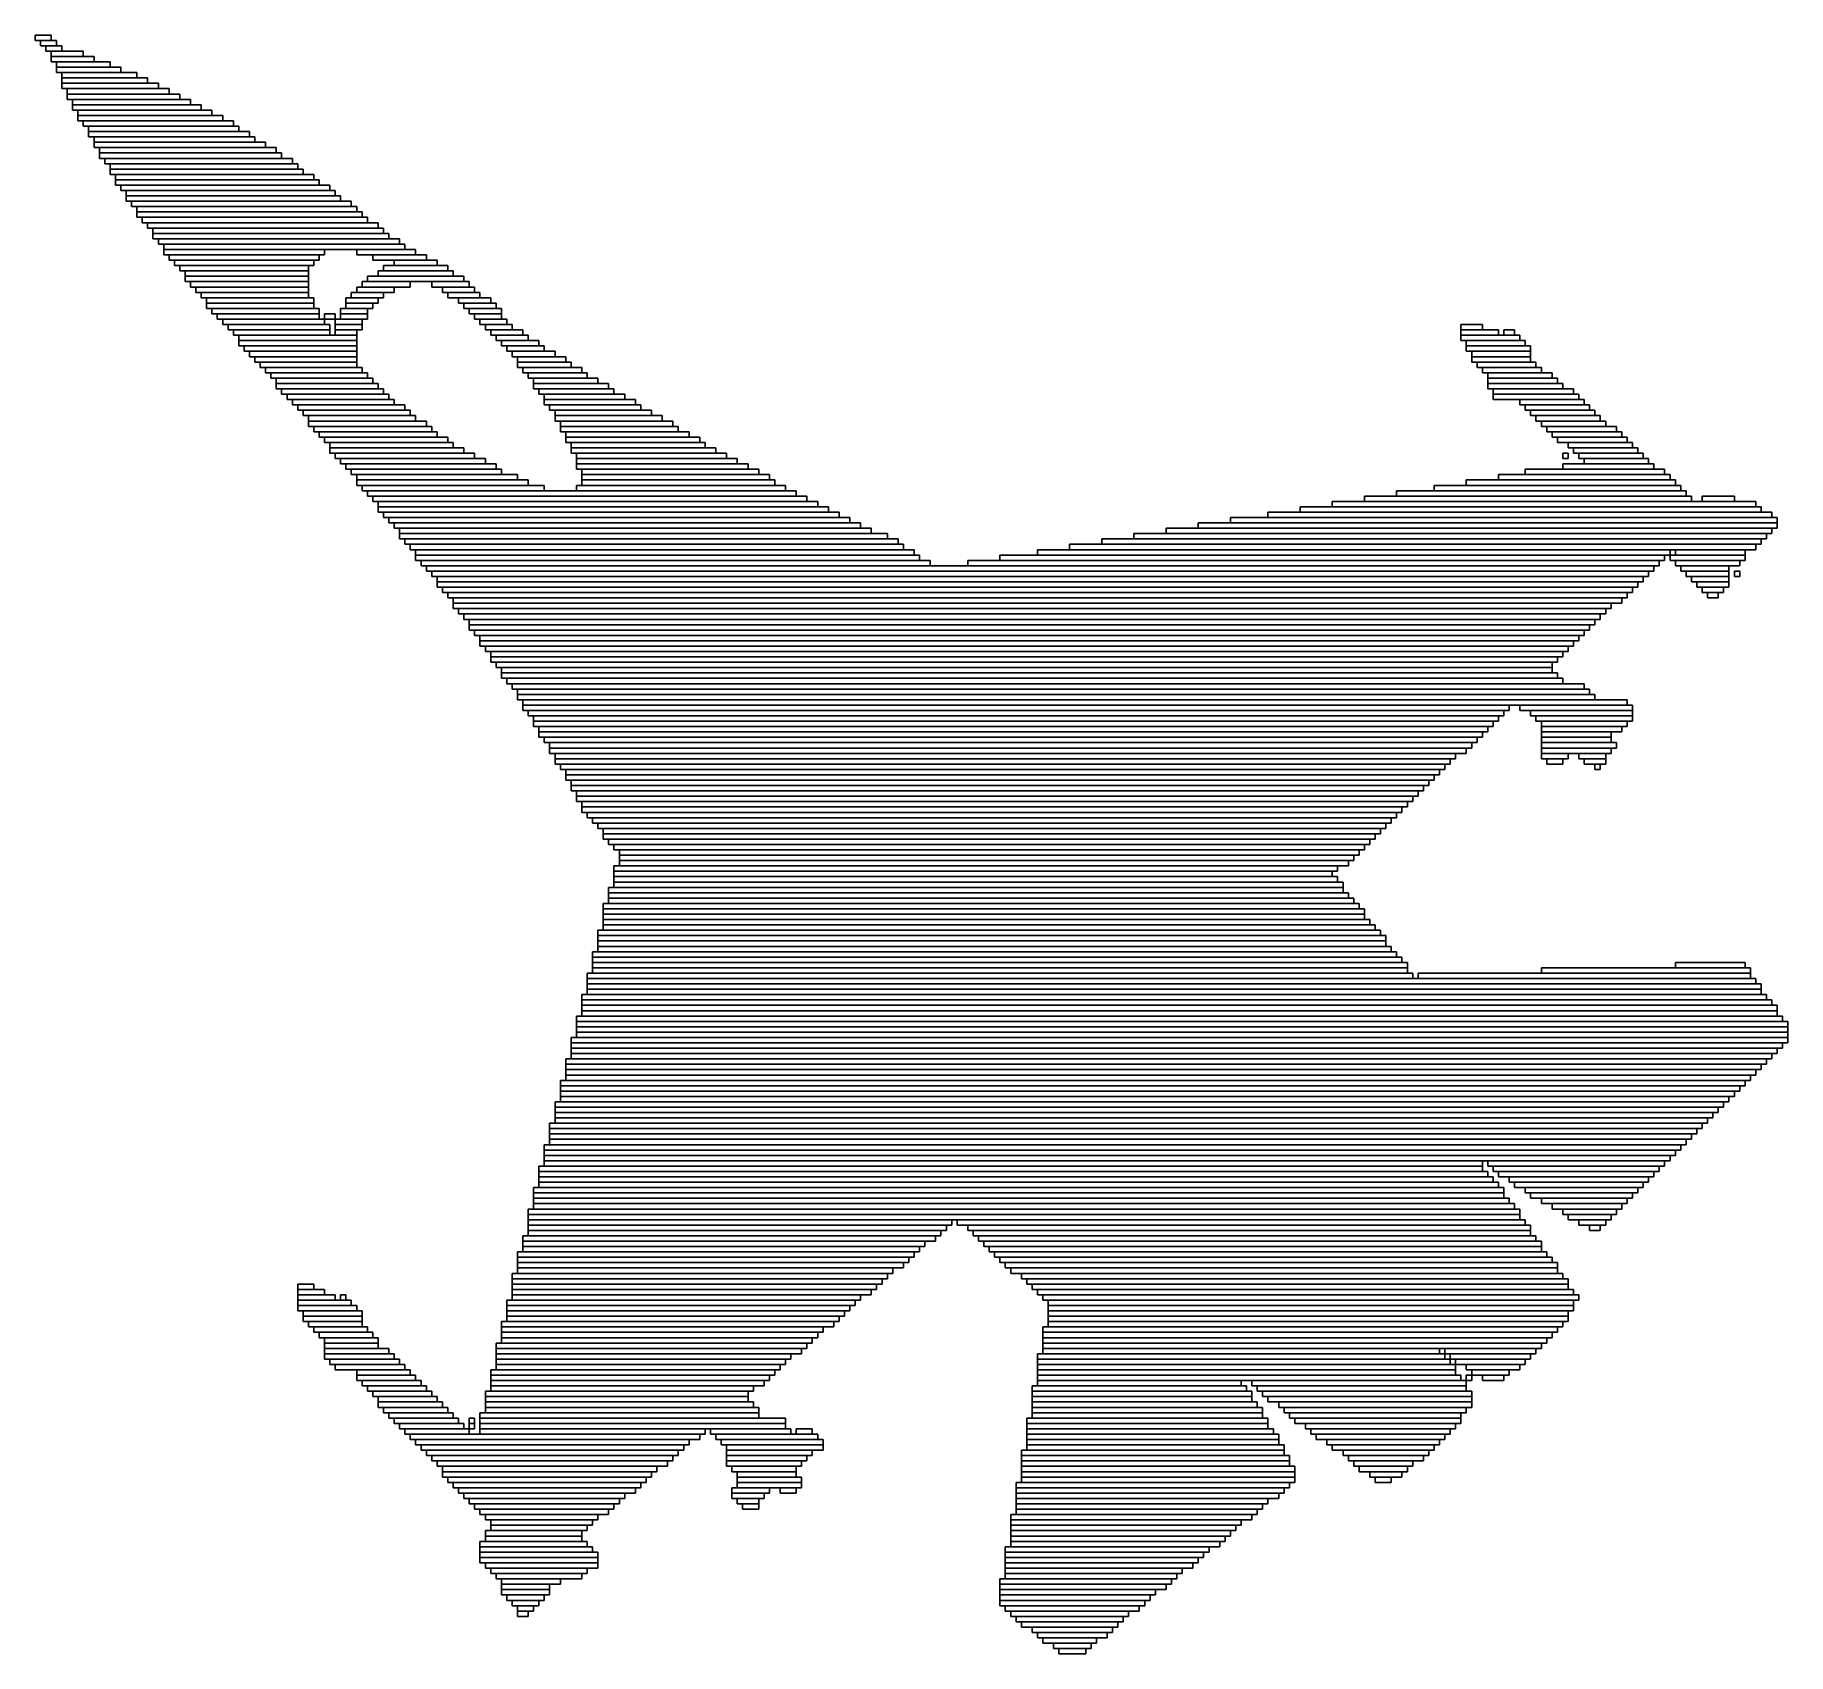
# Model space of a CAD drawing. Extents: x 348 to 675, y 361 to 663.
import ezdxf

# ---------------------------------------------------------------- set-up
doc = ezdxf.new("R2010")
doc.units = 0

msp = doc.modelspace()

# ---------------------------------------------------------------- linework, layer by layer
for p, q in [((348, 663), (351, 663)), ((348, 662), (348, 663)), ((351, 662), (348, 662)), ((349, 662), (352, 662)), ((349, 661), (349, 662)), ((352, 661), (349, 661)), ((350, 661), (353, 661)), ((350, 660), (350, 661)), ((351, 663), (351, 662)), ((352, 662), (352, 661)), ((353, 661), (353, 660)), ((353, 660), (350, 660)), ((351, 660), (357, 660)), ((351, 659), (351, 660)), ((357, 659), (351, 659)), ((351, 659), (359, 659)), ((351, 658), (351, 659)), ((359, 658), (351, 658)), ((352, 658), (362, 658)), ((352, 657), (352, 658)), ((357, 660), (357, 659)), ((359, 659), (359, 658)), ((362, 658), (362, 657)), ((362, 657), (352, 657)), ((352, 657), (364, 657)), ((352, 656), (352, 657)), ((364, 656), (352, 656)), ((353, 656), (367, 656)), ((353, 655), (353, 656)), ((367, 655), (353, 655)), ((353, 655), (369, 655)), ((353, 654), (353, 655)), ((369, 654), (353, 654)), ((353, 654), (371, 654)), ((353, 653), (353, 654)), ((364, 657), (364, 656)), ((367, 656), (367, 655)), ((369, 655), (369, 654)), ((371, 654), (371, 653)), ((371, 653), (353, 653)), ((354, 653), (373, 653)), ((354, 652), (354, 653)), ((373, 652), (354, 652)), ((354, 652), (375, 652)), ((354, 651), (354, 652)), ((375, 651), (354, 651)), ((355, 651), (377, 651)), ((355, 650), (355, 651)), ((373, 653), (373, 652)), ((375, 652), (375, 651)), ((377, 651), (377, 650)), ((377, 650), (355, 650)), ((355, 650), (379, 650)), ((355, 649), (355, 650)), ((379, 649), (355, 649)), ((356, 649), (381, 649)), ((356, 648), (356, 649)), ((381, 648), (356, 648)), ((356, 648), (383, 648)), ((356, 647), (356, 648)), ((379, 650), (379, 649)), ((381, 649), (381, 648)), ((383, 648), (383, 647)), ((383, 647), (356, 647)), ((357, 647), (385, 647)), ((357, 646), (357, 647)), ((385, 646), (357, 646)), ((358, 646), (386, 646)), ((358, 645), (358, 646)), ((386, 645), (358, 645)), ((358, 645), (388, 645)), ((358, 644), (358, 645)), ((385, 647), (385, 646)), ((386, 646), (386, 645)), ((388, 645), (388, 644)), ((388, 644), (358, 644)), ((359, 644), (389, 644)), ((359, 643), (359, 644)), ((389, 643), (359, 643)), ((359, 643), (391, 643)), ((359, 642), (359, 643)), ((391, 642), (359, 642)), ((360, 642), (393, 642)), ((360, 641), (360, 642)), ((393, 641), (360, 641)), ((360, 641), (394, 641)), ((360, 640), (360, 641)), ((389, 644), (389, 643)), ((391, 643), (391, 642)), ((393, 642), (393, 641)), ((394, 641), (394, 640)), ((394, 640), (360, 640)), ((361, 640), (396, 640)), ((361, 639), (361, 640)), ((396, 639), (361, 639)), ((362, 639), (397, 639)), ((362, 638), (362, 639)), ((397, 638), (362, 638)), ((362, 638), (398, 638)), ((362, 637), (362, 638)), ((396, 640), (396, 639)), ((397, 639), (397, 638)), ((398, 638), (398, 637)), ((398, 637), (362, 637)), ((363, 637), (400, 637)), ((363, 636), (363, 637)), ((400, 636), (363, 636)), ((363, 636), (401, 636)), ((363, 635), (363, 636)), ((401, 635), (363, 635)), ((364, 635), (403, 635)), ((364, 634), (364, 635)), ((400, 637), (400, 636)), ((401, 636), (401, 635)), ((403, 635), (403, 634)), ((403, 634), (364, 634)), ((365, 634), (404, 634)), ((365, 633), (365, 634)), ((404, 633), (365, 633)), ((365, 633), (405, 633)), ((365, 632), (365, 633)), ((405, 632), (365, 632)), ((366, 632), (407, 632)), ((366, 631), (366, 632)), ((404, 634), (404, 633)), ((405, 633), (405, 632)), ((407, 632), (407, 631)), ((407, 631), (366, 631)), ((367, 631), (408, 631)), ((367, 630), (367, 631)), ((408, 630), (367, 630)), ((367, 630), (409, 630)), ((367, 629), (367, 630)), ((409, 629), (367, 629)), ((368, 629), (410, 629)), ((368, 628), (368, 629)), ((410, 628), (368, 628)), ((369, 628), (412, 628)), ((369, 627), (369, 628)), ((408, 631), (408, 630)), ((409, 630), (409, 629)), ((410, 629), (410, 628)), ((412, 628), (412, 627)), ((412, 627), (369, 627)), ((370, 627), (413, 627)), ((370, 626), (370, 627)), ((413, 626), (370, 626)), ((370, 626), (414, 626)), ((370, 625), (370, 626)), ((414, 625), (370, 625)), ((371, 625), (416, 625)), ((371, 624), (371, 625)), ((413, 627), (413, 626)), ((414, 626), (414, 625)), ((416, 625), (416, 624)), ((416, 624), (371, 624)), ((372, 624), (417, 624)), ((372, 623), (372, 624)), ((417, 623), (372, 623)), ((372, 623), (402, 623)), ((372, 622), (372, 623)), ((402, 622), (372, 622)), ((373, 622), (401, 622)), ((373, 621), (373, 622)), ((401, 622), (401, 621)), ((402, 623), (402, 622)), ((408, 623), (419, 623)), ((408, 622), (408, 623)), ((419, 622), (408, 622)), ((411, 622), (421, 622)), ((411, 621), (411, 622)), ((417, 624), (417, 623)), ((419, 623), (419, 622)), ((421, 622), (421, 621)), ((401, 621), (373, 621)), ((374, 621), (400, 621)), ((374, 620), (374, 621)), ((400, 620), (374, 620)), ((375, 620), (399, 620)), ((375, 619), (375, 620)), ((399, 619), (375, 619)), ((376, 619), (399, 619)), ((376, 618), (376, 619)), ((399, 620), (399, 619)), ((399, 619), (399, 618)), ((400, 621), (400, 620)), ((421, 621), (411, 621)), ((412, 619), (426, 619)), ((412, 618), (412, 619)), ((413, 620), (425, 620)), ((413, 619), (413, 620)), ((425, 619), (413, 619)), ((415, 621), (423, 621)), ((415, 620), (415, 621)), ((423, 620), (415, 620)), ((423, 621), (423, 620)), ((425, 620), (425, 619)), ((426, 619), (426, 618)), ((399, 618), (376, 618)), ((376, 618), (399, 618)), ((376, 617), (376, 618)), ((399, 617), (376, 617)), ((377, 617), (399, 617)), ((377, 616), (377, 617)), ((399, 616), (377, 616)), ((378, 616), (399, 616)), ((378, 615), (378, 616)), ((399, 615), (378, 615)), ((379, 615), (399, 615)), ((379, 614), (379, 615)), ((399, 618), (399, 617)), ((399, 617), (399, 616)), ((399, 616), (399, 615)), ((399, 615), (399, 614)), ((407, 615), (413, 615)), ((407, 614), (407, 615)), ((408, 616), (415, 616)), ((408, 615), (408, 616)), ((415, 615), (408, 615)), ((409, 617), (418, 617)), ((409, 616), (409, 617)), ((418, 616), (409, 616)), ((410, 618), (428, 618)), ((410, 617), (410, 618)), ((428, 617), (410, 617)), ((426, 618), (412, 618)), ((413, 615), (413, 614)), ((415, 616), (415, 615)), ((418, 617), (418, 616)), ((422, 617), (429, 617)), ((422, 616), (422, 617)), ((429, 616), (422, 616)), ((424, 616), (430, 616)), ((424, 615), (424, 616)), ((430, 615), (424, 615)), ((425, 615), (431, 615)), ((425, 614), (425, 615)), ((428, 618), (428, 617)), ((429, 617), (429, 616)), ((430, 616), (430, 615)), ((431, 615), (431, 614)), ((399, 614), (379, 614)), ((380, 614), (400, 614)), ((380, 613), (380, 614)), ((400, 613), (380, 613)), ((380, 613), (400, 613)), ((380, 612), (380, 613)), ((400, 612), (380, 612)), ((381, 612), (401, 612)), ((381, 611), (381, 612)), ((400, 614), (400, 613)), ((400, 613), (400, 612)), ((401, 612), (401, 611)), ((405, 612), (410, 612)), ((405, 611), (405, 612)), ((406, 614), (412, 614)), ((406, 613), (406, 614)), ((412, 613), (406, 613)), ((406, 613), (411, 613)), ((406, 612), (406, 613)), ((411, 612), (406, 612)), ((413, 614), (407, 614)), ((410, 612), (410, 611)), ((411, 613), (411, 612)), ((412, 614), (412, 613)), ((431, 614), (425, 614)), ((427, 614), (433, 614)), ((427, 613), (427, 614)), ((433, 613), (427, 613)), ((428, 613), (434, 613)), ((428, 612), (428, 613)), ((434, 612), (428, 612)), ((429, 612), (435, 612)), ((429, 611), (429, 612)), ((433, 614), (433, 613)), ((434, 613), (434, 612)), ((435, 612), (435, 611)), ((401, 611), (381, 611)), ((382, 611), (401, 611)), ((382, 610), (382, 611)), ((401, 610), (382, 610)), ((383, 610), (402, 610)), ((383, 609), (383, 610)), ((402, 609), (383, 609)), ((384, 609), (403, 609)), ((384, 608), (384, 609)), ((401, 611), (401, 610)), ((402, 611), (404, 611)), ((402, 610), (402, 611)), ((404, 610), (402, 610)), ((402, 610), (402, 609)), ((403, 609), (403, 608)), ((404, 611), (404, 610)), ((404, 610), (409, 610)), ((404, 609), (404, 610)), ((409, 609), (404, 609)), ((404, 609), (409, 609)), ((404, 608), (404, 609)), ((410, 611), (405, 611)), ((405, 611), (410, 611)), ((405, 610), (405, 611)), ((410, 610), (405, 610)), ((409, 610), (409, 609)), ((409, 609), (409, 608)), ((410, 611), (410, 610)), ((435, 611), (429, 611)), ((430, 611), (435, 611)), ((430, 610), (430, 611)), ((435, 610), (430, 610)), ((431, 610), (436, 610)), ((431, 609), (431, 610)), ((436, 609), (431, 609)), ((432, 609), (437, 609)), ((432, 608), (432, 609)), ((435, 611), (435, 610)), ((436, 610), (436, 609)), ((437, 609), (437, 608)), ((614, 609), (618, 609)), ((614, 608), (614, 609)), ((618, 609), (618, 608)), ((403, 608), (384, 608)), ((385, 608), (403, 608)), ((385, 607), (385, 608)), ((403, 607), (385, 607)), ((386, 607), (408, 607)), ((386, 606), (386, 607)), ((408, 606), (386, 606)), ((386, 606), (408, 606)), ((386, 605), (386, 606)), ((408, 605), (386, 605)), ((387, 605), (408, 605)), ((387, 604), (387, 605)), ((403, 608), (403, 607)), ((409, 608), (404, 608)), ((404, 608), (408, 608)), ((404, 607), (404, 608)), ((408, 607), (404, 607)), ((408, 608), (408, 607)), ((408, 607), (408, 606)), ((408, 606), (408, 605)), ((408, 605), (408, 604)), ((437, 608), (432, 608)), ((433, 608), (439, 608)), ((433, 607), (433, 608)), ((439, 607), (433, 607)), ((434, 607), (440, 607)), ((434, 606), (434, 607)), ((440, 606), (434, 606)), ((435, 606), (442, 606)), ((435, 605), (435, 606)), ((442, 605), (435, 605)), ((436, 605), (443, 605)), ((436, 604), (436, 605)), ((439, 608), (439, 607)), ((440, 607), (440, 606)), ((442, 606), (442, 605)), ((443, 605), (443, 604)), ((618, 608), (614, 608)), ((614, 608), (621, 608)), ((614, 607), (614, 608)), ((621, 607), (614, 607)), ((614, 607), (625, 607)), ((614, 606), (614, 607)), ((625, 606), (614, 606)), ((615, 606), (626, 606)), ((615, 605), (615, 606)), ((626, 605), (615, 605)), ((615, 605), (627, 605)), ((615, 604), (615, 605)), ((621, 608), (621, 607)), ((622, 608), (624, 608)), ((622, 607), (622, 608)), ((624, 607), (622, 607)), ((624, 608), (624, 607)), ((625, 607), (625, 606)), ((626, 606), (626, 605)), ((627, 605), (627, 604)), ((408, 604), (387, 604)), ((388, 604), (408, 604)), ((388, 603), (388, 604)), ((408, 603), (388, 603)), ((389, 603), (408, 603)), ((389, 602), (389, 603)), ((408, 602), (389, 602)), ((390, 602), (408, 602)), ((390, 601), (390, 602)), ((408, 604), (408, 603)), ((408, 603), (408, 602)), ((408, 602), (408, 601)), ((443, 604), (436, 604)), ((437, 604), (445, 604)), ((437, 603), (437, 604)), ((445, 603), (437, 603)), ((438, 603), (447, 603)), ((438, 602), (438, 603)), ((447, 602), (438, 602)), ((438, 602), (448, 602)), ((438, 601), (438, 602)), ((445, 604), (445, 603)), ((447, 603), (447, 602)), ((448, 602), (448, 601)), ((627, 604), (615, 604)), ((616, 604), (627, 604)), ((616, 603), (616, 604)), ((627, 603), (616, 603)), ((616, 603), (627, 603)), ((616, 602), (616, 603)), ((627, 602), (616, 602)), ((617, 602), (628, 602)), ((617, 601), (617, 602)), ((627, 604), (627, 603)), ((627, 603), (627, 602)), ((628, 602), (628, 601)), ((408, 601), (390, 601)), ((391, 601), (409, 601)), ((391, 600), (391, 601)), ((409, 600), (391, 600)), ((392, 600), (410, 600)), ((392, 599), (392, 600)), ((410, 599), (392, 599)), ((393, 599), (411, 599)), ((393, 598), (393, 599)), ((409, 601), (409, 600)), ((410, 600), (410, 599)), ((411, 599), (411, 598)), ((448, 601), (438, 601)), ((439, 601), (450, 601)), ((439, 600), (439, 601)), ((450, 600), (439, 600)), ((440, 600), (451, 600)), ((440, 599), (440, 600)), ((451, 599), (440, 599)), ((441, 599), (453, 599)), ((441, 598), (441, 599)), ((450, 601), (450, 600)), ((451, 600), (451, 599)), ((453, 599), (453, 598)), ((628, 601), (617, 601)), ((618, 601), (629, 601)), ((618, 600), (618, 601)), ((629, 600), (618, 600)), ((619, 600), (631, 600)), ((619, 599), (619, 600)), ((631, 599), (619, 599)), ((619, 599), (632, 599)), ((619, 598), (619, 599)), ((629, 601), (629, 600)), ((631, 600), (631, 599)), ((632, 599), (632, 598)), ((411, 598), (393, 598)), ((393, 598), (412, 598)), ((393, 597), (393, 598)), ((412, 597), (393, 597)), ((394, 597), (413, 597)), ((394, 596), (394, 597)), ((413, 596), (394, 596)), ((395, 596), (414, 596)), ((395, 595), (395, 596)), ((412, 598), (412, 597)), ((413, 597), (413, 596)), ((414, 596), (414, 595)), ((453, 598), (441, 598)), ((441, 598), (455, 598)), ((441, 597), (441, 598)), ((455, 597), (441, 597)), ((442, 597), (456, 597)), ((442, 596), (442, 597)), ((456, 596), (442, 596)), ((443, 596), (458, 596)), ((443, 595), (443, 596)), ((455, 598), (455, 597)), ((456, 597), (456, 596)), ((458, 596), (458, 595)), ((632, 598), (619, 598)), ((619, 598), (633, 598)), ((619, 597), (619, 598)), ((633, 597), (619, 597)), ((620, 597), (635, 597)), ((620, 596), (620, 597)), ((635, 596), (620, 596)), ((620, 596), (636, 596)), ((620, 595), (620, 596)), ((633, 598), (633, 597)), ((635, 597), (635, 596)), ((636, 596), (636, 595)), ((414, 595), (395, 595)), ((396, 595), (415, 595)), ((396, 594), (396, 595)), ((415, 594), (396, 594)), ((397, 594), (417, 594)), ((397, 593), (397, 594)), ((417, 593), (397, 593)), ((398, 593), (418, 593)), ((398, 592), (398, 593)), ((418, 592), (398, 592)), ((399, 592), (419, 592)), ((399, 591), (399, 592)), ((415, 595), (415, 594)), ((417, 594), (417, 593)), ((418, 593), (418, 592)), ((419, 592), (419, 591)), ((458, 595), (443, 595)), ((443, 595), (460, 595)), ((443, 594), (443, 595)), ((460, 594), (443, 594)), ((444, 594), (461, 594)), ((444, 593), (444, 594)), ((461, 593), (444, 593)), ((445, 593), (463, 593)), ((445, 592), (445, 593)), ((463, 592), (445, 592)), ((445, 592), (465, 592)), ((445, 591), (445, 592)), ((460, 595), (460, 594)), ((461, 594), (461, 593)), ((463, 593), (463, 592)), ((465, 592), (465, 591)), ((636, 595), (620, 595)), ((625, 595), (637, 595)), ((625, 594), (625, 595)), ((637, 594), (625, 594)), ((626, 594), (638, 594)), ((626, 593), (626, 594)), ((638, 593), (626, 593)), ((627, 593), (639, 593)), ((627, 592), (627, 593)), ((639, 592), (627, 592)), ((628, 592), (640, 592)), ((628, 591), (628, 592)), ((637, 595), (637, 594)), ((638, 594), (638, 593)), ((639, 593), (639, 592)), ((640, 592), (640, 591)), ((419, 591), (399, 591)), ((399, 591), (421, 591)), ((399, 590), (399, 591)), ((421, 590), (399, 590)), ((400, 590), (422, 590)), ((400, 589), (400, 590)), ((422, 589), (400, 589)), ((401, 589), (423, 589)), ((401, 588), (401, 589)), ((421, 591), (421, 590)), ((422, 590), (422, 589)), ((423, 589), (423, 588)), ((465, 591), (445, 591)), ((446, 591), (467, 591)), ((446, 590), (446, 591)), ((467, 590), (446, 590)), ((446, 590), (468, 590)), ((446, 589), (446, 590)), ((468, 589), (446, 589)), ((447, 589), (470, 589)), ((447, 588), (447, 589)), ((467, 591), (467, 590)), ((468, 590), (468, 589)), ((470, 589), (470, 588)), ((640, 591), (628, 591)), ((629, 591), (641, 591)), ((629, 590), (629, 591)), ((641, 590), (629, 590)), ((630, 590), (643, 590)), ((630, 589), (630, 590)), ((643, 589), (630, 589)), ((631, 589), (644, 589)), ((631, 588), (631, 589)), ((641, 591), (641, 590)), ((643, 590), (643, 589)), ((644, 589), (644, 588)), ((423, 588), (401, 588)), ((402, 588), (425, 588)), ((402, 587), (402, 588)), ((425, 587), (402, 587)), ((403, 587), (426, 587)), ((403, 586), (403, 587)), ((426, 586), (403, 586)), ((403, 586), (428, 586)), ((403, 585), (403, 586)), ((425, 588), (425, 587)), ((426, 587), (426, 586)), ((428, 586), (428, 585)), ((470, 588), (447, 588)), ((447, 588), (472, 588)), ((447, 587), (447, 588)), ((472, 587), (447, 587)), ((448, 587), (473, 587)), ((448, 586), (448, 587)), ((473, 586), (448, 586)), ((448, 586), (475, 586)), ((448, 585), (448, 586)), ((472, 588), (472, 587)), ((473, 587), (473, 586)), ((475, 586), (475, 585)), ((644, 588), (631, 588)), ((632, 588), (645, 588)), ((632, 587), (632, 588)), ((645, 587), (632, 587)), ((634, 587), (646, 587)), ((634, 586), (634, 587)), ((646, 586), (634, 586)), ((635, 586), (647, 586)), ((635, 585), (635, 586)), ((645, 588), (645, 587)), ((646, 587), (646, 586)), ((647, 586), (647, 585)), ((428, 585), (403, 585)), ((404, 585), (430, 585)), ((404, 584), (404, 585)), ((430, 584), (404, 584)), ((405, 584), (432, 584)), ((405, 583), (405, 584)), ((432, 583), (405, 583)), ((406, 583), (434, 583)), ((406, 582), (406, 583)), ((430, 585), (430, 584)), ((432, 584), (432, 583)), ((434, 583), (434, 582)), ((475, 585), (448, 585)), ((449, 585), (477, 585)), ((449, 584), (449, 585)), ((477, 584), (449, 584)), ((449, 584), (479, 584)), ((449, 583), (449, 584)), ((479, 583), (449, 583)), ((449, 583), (481, 583)), ((449, 582), (449, 583)), ((477, 585), (477, 584)), ((479, 584), (479, 583)), ((481, 583), (481, 582)), ((633, 585), (634, 585)), ((633, 584), (633, 585)), ((634, 584), (633, 584)), ((633, 583), (650, 583)), ((633, 582), (633, 583)), ((634, 585), (634, 584)), ((647, 585), (635, 585)), ((636, 585), (648, 585)), ((636, 584), (636, 585)), ((648, 584), (636, 584)), ((637, 584), (649, 584)), ((637, 583), (637, 584)), ((649, 583), (637, 583)), ((648, 585), (648, 584)), ((649, 584), (649, 583)), ((650, 583), (650, 582)), ((434, 582), (406, 582)), ((407, 582), (435, 582)), ((407, 581), (407, 582)), ((435, 581), (407, 581)), ((408, 581), (438, 581)), ((408, 580), (408, 581)), ((438, 580), (408, 580)), ((408, 580), (440, 580)), ((408, 579), (408, 580)), ((440, 579), (408, 579)), ((409, 579), (443, 579)), ((409, 578), (409, 579)), ((435, 582), (435, 581)), ((438, 581), (438, 580)), ((440, 580), (440, 579)), ((443, 579), (443, 578)), ((481, 582), (449, 582)), ((449, 579), (488, 579)), ((449, 578), (449, 579)), ((450, 582), (483, 582)), ((450, 581), (450, 582)), ((483, 581), (450, 581)), ((450, 581), (485, 581)), ((450, 580), (450, 581)), ((485, 580), (450, 580)), ((450, 580), (486, 580)), ((450, 579), (450, 580)), ((486, 579), (450, 579)), ((483, 582), (483, 581)), ((485, 581), (485, 580)), ((486, 580), (486, 579)), ((488, 579), (488, 578)), ((609, 579), (655, 579)), ((609, 578), (609, 579)), ((615, 580), (654, 580)), ((615, 579), (615, 580)), ((654, 579), (615, 579)), ((621, 581), (653, 581)), ((621, 580), (621, 581)), ((653, 580), (621, 580)), ((626, 582), (652, 582)), ((626, 581), (626, 582)), ((652, 581), (626, 581)), ((650, 582), (633, 582)), ((652, 582), (652, 581)), ((653, 581), (653, 580)), ((654, 580), (654, 579)), ((655, 579), (655, 578)), ((443, 578), (409, 578)), ((410, 578), (490, 578)), ((410, 577), (410, 578)), ((490, 577), (410, 577)), ((411, 577), (492, 577)), ((411, 576), (411, 577)), ((492, 576), (411, 576)), ((412, 576), (494, 576)), ((412, 575), (412, 576)), ((488, 578), (449, 578)), ((490, 578), (490, 577)), ((492, 577), (492, 576)), ((494, 576), (494, 575)), ((590, 576), (669, 576)), ((590, 575), (590, 576)), ((596, 577), (657, 577)), ((596, 576), (596, 577)), ((657, 576), (596, 576)), ((602, 578), (656, 578)), ((602, 577), (602, 578)), ((656, 577), (602, 577)), ((655, 578), (609, 578)), ((656, 578), (656, 577)), ((657, 577), (657, 576)), ((659, 577), (665, 577)), ((659, 576), (659, 577)), ((665, 576), (659, 576)), ((665, 577), (665, 576)), ((669, 576), (669, 575)), ((494, 575), (412, 575)), ((412, 575), (496, 575)), ((412, 574), (412, 575)), ((496, 574), (412, 574)), ((413, 574), (498, 574)), ((413, 573), (413, 574)), ((498, 573), (413, 573)), ((414, 573), (500, 573)), ((414, 572), (414, 573)), ((496, 575), (496, 574)), ((498, 574), (498, 573)), ((500, 573), (500, 572)), ((571, 573), (673, 573)), ((571, 572), (571, 573)), ((578, 574), (672, 574)), ((578, 573), (578, 574)), ((672, 573), (578, 573)), ((584, 575), (670, 575)), ((584, 574), (584, 575)), ((670, 574), (584, 574)), ((669, 575), (590, 575)), ((670, 575), (670, 574)), ((672, 574), (672, 573)), ((673, 573), (673, 572)), ((500, 572), (414, 572)), ((415, 572), (502, 572)), ((415, 571), (415, 572)), ((502, 571), (415, 571)), ((416, 571), (504, 571)), ((416, 570), (416, 571)), ((504, 570), (416, 570)), ((416, 570), (507, 570)), ((416, 569), (416, 570)), ((507, 569), (416, 569)), ((417, 569), (509, 569)), ((417, 568), (417, 569)), ((502, 572), (502, 571)), ((504, 571), (504, 570)), ((507, 570), (507, 569)), ((509, 569), (509, 568)), ((547, 569), (670, 569)), ((547, 568), (547, 569)), ((553, 570), (671, 570)), ((553, 569), (553, 570)), ((671, 569), (553, 569)), ((559, 571), (672, 571)), ((559, 570), (559, 571)), ((672, 570), (559, 570)), ((565, 572), (673, 572)), ((565, 571), (565, 572)), ((673, 571), (565, 571)), ((673, 572), (571, 572)), ((670, 569), (670, 568)), ((671, 570), (671, 569)), ((672, 571), (672, 570)), ((673, 572), (673, 571)), ((509, 568), (417, 568)), ((418, 568), (510, 568)), ((418, 567), (418, 568)), ((510, 567), (418, 567)), ((419, 567), (512, 567)), ((419, 566), (419, 567)), ((512, 566), (419, 566)), ((419, 566), (513, 566)), ((419, 565), (419, 566)), ((510, 568), (510, 567)), ((512, 567), (512, 566)), ((513, 566), (513, 565)), ((528, 566), (652, 566)), ((528, 565), (528, 566)), ((535, 567), (653, 567)), ((535, 566), (535, 567)), ((653, 566), (535, 566)), ((541, 568), (669, 568)), ((541, 567), (541, 568)), ((669, 567), (541, 567)), ((670, 568), (547, 568)), ((652, 566), (652, 565)), ((653, 567), (653, 566)), ((653, 566), (667, 566)), ((653, 565), (653, 566)), ((654, 567), (667, 567)), ((654, 566), (654, 567)), ((667, 566), (654, 566)), ((667, 567), (667, 566)), ((667, 566), (667, 565)), ((669, 568), (669, 567)), ((513, 565), (419, 565)), ((420, 565), (515, 565)), ((420, 564), (420, 565)), ((515, 564), (420, 564)), ((421, 564), (650, 564)), ((421, 563), (421, 564)), ((650, 563), (421, 563)), ((422, 563), (649, 563)), ((422, 562), (422, 563)), ((515, 565), (515, 564)), ((522, 565), (651, 565)), ((522, 564), (522, 565)), ((651, 564), (522, 564)), ((652, 565), (528, 565)), ((649, 563), (649, 562)), ((650, 564), (650, 563)), ((651, 565), (651, 564)), ((667, 565), (653, 565)), ((654, 565), (666, 565)), ((654, 564), (654, 565)), ((666, 564), (654, 564)), ((655, 564), (664, 564)), ((655, 563), (655, 564)), ((664, 563), (655, 563)), ((656, 563), (664, 563)), ((656, 562), (656, 563)), ((664, 564), (664, 563)), ((664, 563), (664, 562)), ((665, 563), (666, 563)), ((665, 562), (665, 563)), ((666, 565), (666, 564)), ((666, 563), (666, 562)), ((649, 562), (422, 562)), ((423, 562), (648, 562)), ((423, 561), (423, 562)), ((648, 561), (423, 561)), ((423, 561), (647, 561)), ((423, 560), (423, 561)), ((647, 560), (423, 560)), ((424, 560), (646, 560)), ((424, 559), (424, 560)), ((646, 560), (646, 559)), ((647, 561), (647, 560)), ((648, 562), (648, 561)), ((664, 562), (656, 562)), ((657, 562), (664, 562)), ((657, 561), (657, 562)), ((664, 561), (657, 561)), ((658, 561), (664, 561)), ((658, 560), (658, 561)), ((664, 560), (658, 560)), ((659, 560), (663, 560)), ((659, 559), (659, 560)), ((663, 560), (663, 559)), ((664, 562), (664, 561)), ((664, 561), (664, 560)), ((666, 562), (665, 562)), ((646, 559), (424, 559)), ((425, 559), (645, 559)), ((425, 558), (425, 559)), ((645, 558), (425, 558)), ((426, 558), (644, 558)), ((426, 557), (426, 558)), ((644, 557), (426, 557)), ((426, 557), (642, 557)), ((426, 556), (426, 557)), ((642, 556), (426, 556)), ((427, 556), (641, 556)), ((427, 555), (427, 556)), ((641, 556), (641, 555)), ((642, 557), (642, 556)), ((644, 558), (644, 557)), ((645, 559), (645, 558)), ((663, 559), (659, 559)), ((660, 559), (662, 559)), ((660, 558), (660, 559)), ((662, 558), (660, 558)), ((662, 559), (662, 558)), ((641, 555), (427, 555)), ((428, 555), (640, 555)), ((428, 554), (428, 555)), ((640, 554), (428, 554)), ((429, 554), (639, 554)), ((429, 553), (429, 554)), ((639, 553), (429, 553)), ((429, 553), (638, 553)), ((429, 552), (429, 553)), ((638, 553), (638, 552)), ((639, 554), (639, 553)), ((640, 555), (640, 554)), ((638, 552), (429, 552)), ((430, 552), (637, 552)), ((430, 551), (430, 552)), ((637, 551), (430, 551)), ((431, 551), (636, 551)), ((431, 550), (431, 551)), ((636, 550), (431, 550)), ((431, 550), (635, 550)), ((431, 549), (431, 550)), ((635, 550), (635, 549)), ((636, 551), (636, 550)), ((637, 552), (637, 551)), ((635, 549), (431, 549)), ((432, 549), (634, 549)), ((432, 548), (432, 549)), ((634, 548), (432, 548)), ((433, 548), (633, 548)), ((433, 547), (433, 548)), ((633, 547), (433, 547)), ((433, 547), (632, 547)), ((433, 546), (433, 547)), ((632, 547), (632, 546)), ((633, 548), (633, 547)), ((634, 549), (634, 548)), ((632, 546), (433, 546)), ((434, 546), (631, 546)), ((434, 545), (434, 546)), ((631, 545), (434, 545)), ((435, 545), (631, 545)), ((435, 544), (435, 545)), ((631, 544), (435, 544)), ((435, 544), (632, 544)), ((435, 543), (435, 544)), ((632, 543), (435, 543)), ((436, 543), (633, 543)), ((436, 542), (436, 543)), ((631, 546), (631, 545)), ((631, 545), (631, 544)), ((632, 544), (632, 543)), ((633, 543), (633, 542)), ((633, 542), (436, 542)), ((437, 542), (637, 542)), ((437, 541), (437, 542)), ((637, 541), (437, 541)), ((438, 541), (638, 541)), ((438, 540), (438, 541)), ((638, 540), (438, 540)), ((438, 540), (639, 540)), ((438, 539), (438, 540)), ((637, 542), (637, 541)), ((638, 541), (638, 540)), ((639, 540), (639, 539)), ((639, 539), (438, 539)), ((439, 539), (645, 539)), ((439, 538), (439, 539)), ((645, 538), (439, 538)), ((439, 538), (623, 538)), ((439, 537), (439, 538)), ((623, 537), (439, 537)), ((440, 537), (622, 537)), ((440, 536), (440, 537)), ((622, 537), (622, 536)), ((623, 538), (623, 537)), ((625, 538), (646, 538)), ((625, 537), (625, 538)), ((646, 537), (625, 537)), ((627, 537), (646, 537)), ((627, 536), (627, 537)), ((645, 539), (645, 538)), ((646, 538), (646, 537)), ((646, 537), (646, 536)), ((622, 536), (440, 536)), ((441, 536), (621, 536)), ((441, 535), (441, 536)), ((621, 535), (441, 535)), ((441, 535), (620, 535)), ((441, 534), (441, 535)), ((620, 534), (441, 534)), ((442, 534), (619, 534)), ((442, 533), (442, 534)), ((619, 534), (619, 533)), ((620, 535), (620, 534)), ((621, 536), (621, 535)), ((646, 536), (627, 536)), ((628, 536), (646, 536)), ((628, 535), (628, 536)), ((646, 535), (628, 535)), ((629, 535), (645, 535)), ((629, 534), (629, 535)), ((645, 534), (629, 534)), ((629, 534), (644, 534)), ((629, 533), (629, 534)), ((644, 534), (644, 533)), ((645, 535), (645, 534)), ((646, 536), (646, 535)), ((619, 533), (442, 533)), ((442, 533), (618, 533)), ((442, 532), (442, 533)), ((618, 532), (442, 532)), ((443, 532), (617, 532)), ((443, 531), (443, 532)), ((617, 531), (443, 531)), ((444, 531), (616, 531)), ((444, 530), (444, 531)), ((616, 530), (444, 530)), ((444, 530), (615, 530)), ((444, 529), (444, 530)), ((615, 530), (615, 529)), ((616, 531), (616, 530)), ((617, 532), (617, 531)), ((618, 533), (618, 532)), ((644, 533), (629, 533)), ((629, 533), (642, 533)), ((629, 532), (629, 533)), ((642, 532), (629, 532)), ((629, 532), (642, 532)), ((629, 531), (629, 532)), ((642, 531), (629, 531)), ((629, 531), (643, 531)), ((629, 530), (629, 531)), ((643, 530), (629, 530)), ((629, 530), (642, 530)), ((629, 529), (629, 530)), ((642, 533), (642, 532)), ((642, 532), (642, 531)), ((642, 530), (642, 529)), ((643, 531), (643, 530)), ((615, 529), (444, 529)), ((445, 529), (613, 529)), ((445, 528), (445, 529)), ((613, 528), (445, 528)), ((445, 528), (612, 528)), ((445, 527), (445, 528)), ((612, 527), (445, 527)), ((446, 527), (611, 527)), ((446, 526), (446, 527)), ((611, 527), (611, 526)), ((612, 528), (612, 527)), ((613, 529), (613, 528)), ((642, 529), (629, 529)), ((629, 529), (634, 529)), ((629, 528), (629, 529)), ((634, 528), (629, 528)), ((630, 528), (633, 528)), ((630, 527), (630, 528)), ((633, 527), (630, 527)), ((633, 528), (633, 527)), ((634, 529), (634, 528)), ((636, 529), (641, 529)), ((636, 528), (636, 529)), ((641, 528), (636, 528)), ((637, 528), (641, 528)), ((637, 527), (637, 528)), ((641, 527), (637, 527)), ((639, 527), (640, 527)), ((639, 526), (639, 527)), ((640, 527), (640, 526)), ((641, 529), (641, 528)), ((641, 528), (641, 527)), ((611, 526), (446, 526)), ((447, 526), (610, 526)), ((447, 525), (447, 526)), ((610, 525), (447, 525)), ((447, 525), (609, 525)), ((447, 524), (447, 525)), ((609, 524), (447, 524)), ((448, 524), (608, 524)), ((448, 523), (448, 524)), ((608, 524), (608, 523)), ((609, 525), (609, 524)), ((610, 526), (610, 525)), ((640, 526), (639, 526)), ((608, 523), (448, 523)), ((448, 523), (607, 523)), ((448, 522), (448, 523)), ((607, 522), (448, 522)), ((449, 522), (606, 522)), ((449, 521), (449, 522)), ((606, 521), (449, 521)), ((449, 521), (605, 521)), ((449, 520), (449, 521)), ((605, 520), (449, 520)), ((450, 520), (604, 520)), ((450, 519), (450, 520)), ((604, 520), (604, 519)), ((605, 521), (605, 520)), ((606, 522), (606, 521)), ((607, 523), (607, 522)), ((604, 519), (450, 519)), ((450, 519), (603, 519)), ((450, 518), (450, 519)), ((603, 518), (450, 518)), ((451, 518), (602, 518)), ((451, 517), (451, 518)), ((602, 517), (451, 517)), ((452, 517), (601, 517)), ((452, 516), (452, 517)), ((601, 517), (601, 516)), ((602, 518), (602, 517)), ((603, 519), (603, 518)), ((601, 516), (452, 516)), ((453, 516), (600, 516)), ((453, 515), (453, 516)), ((600, 515), (453, 515)), ((454, 515), (599, 515)), ((454, 514), (454, 515)), ((599, 514), (454, 514)), ((454, 514), (598, 514)), ((454, 513), (454, 514)), ((598, 514), (598, 513)), ((599, 515), (599, 514)), ((600, 516), (600, 515)), ((598, 513), (454, 513)), ((455, 513), (597, 513)), ((455, 512), (455, 513)), ((597, 512), (455, 512)), ((456, 512), (596, 512)), ((456, 511), (456, 512)), ((596, 511), (456, 511)), ((457, 511), (595, 511)), ((457, 510), (457, 511)), ((595, 511), (595, 510)), ((596, 512), (596, 511)), ((597, 513), (597, 512)), ((456, 508), (591, 508)), ((456, 507), (456, 508)), ((591, 507), (456, 507)), ((456, 507), (590, 507)), ((456, 506), (456, 507)), ((595, 510), (457, 510)), ((457, 510), (594, 510)), ((457, 509), (457, 510)), ((594, 509), (457, 509)), ((457, 509), (593, 509)), ((457, 508), (457, 509)), ((593, 508), (457, 508)), ((590, 507), (590, 506)), ((591, 508), (591, 507)), ((593, 509), (593, 508)), ((594, 510), (594, 509)), ((455, 504), (592, 504)), ((455, 503), (455, 504)), ((590, 506), (456, 506)), ((456, 506), (591, 506)), ((456, 505), (456, 506)), ((591, 505), (456, 505)), ((456, 505), (592, 505)), ((456, 504), (456, 505)), ((592, 504), (456, 504)), ((591, 506), (591, 505)), ((592, 505), (592, 504)), ((592, 504), (592, 503)), ((454, 501), (595, 501)), ((454, 500), (454, 501)), ((592, 503), (455, 503)), ((455, 503), (593, 503)), ((455, 502), (455, 503)), ((593, 502), (455, 502)), ((455, 502), (594, 502)), ((455, 501), (455, 502)), ((594, 501), (455, 501)), ((593, 503), (593, 502)), ((594, 502), (594, 501)), ((595, 501), (595, 500)), ((595, 500), (454, 500)), ((454, 500), (596, 500)), ((454, 499), (454, 500)), ((596, 499), (454, 499)), ((454, 499), (596, 499)), ((454, 498), (454, 499)), ((596, 498), (454, 498)), ((454, 498), (597, 498)), ((454, 497), (454, 498)), ((596, 500), (596, 499)), ((596, 499), (596, 498)), ((597, 498), (597, 497)), ((453, 496), (599, 496)), ((453, 495), (453, 496)), ((599, 495), (453, 495)), ((453, 495), (600, 495)), ((453, 494), (453, 495)), ((600, 494), (453, 494)), ((453, 494), (600, 494)), ((453, 493), (453, 494)), ((597, 497), (454, 497)), ((454, 497), (598, 497)), ((454, 496), (454, 497)), ((598, 496), (454, 496)), ((598, 497), (598, 496)), ((599, 496), (599, 495)), ((600, 495), (600, 494)), ((600, 494), (600, 493)), ((452, 492), (602, 492)), ((452, 491), (452, 492)), ((602, 491), (452, 491)), ((452, 491), (603, 491)), ((452, 490), (452, 491)), ((600, 493), (453, 493)), ((453, 493), (601, 493)), ((453, 492), (453, 493)), ((601, 492), (453, 492)), ((601, 493), (601, 492)), ((602, 492), (602, 491)), ((603, 491), (603, 490)), ((451, 488), (605, 488)), ((451, 487), (451, 488)), ((603, 490), (452, 490)), ((452, 490), (604, 490)), ((452, 489), (452, 490)), ((604, 489), (452, 489)), ((452, 489), (604, 489)), ((452, 488), (452, 489)), ((604, 488), (452, 488)), ((604, 490), (604, 489)), ((604, 489), (604, 488)), ((605, 488), (605, 487)), ((606, 488), (668, 488)), ((606, 487), (606, 488)), ((629, 489), (668, 489)), ((629, 488), (629, 489)), ((668, 488), (629, 488)), ((654, 490), (667, 490)), ((654, 489), (654, 490)), ((667, 489), (654, 489)), ((667, 490), (667, 489)), ((668, 489), (668, 488)), ((668, 488), (668, 487)), ((450, 484), (671, 484)), ((450, 483), (450, 484)), ((605, 487), (451, 487)), ((451, 487), (669, 487)), ((451, 486), (451, 487)), ((669, 486), (451, 486)), ((451, 486), (670, 486)), ((451, 485), (451, 486)), ((670, 485), (451, 485)), ((451, 485), (670, 485)), ((451, 484), (451, 485)), ((670, 484), (451, 484)), ((668, 487), (606, 487)), ((669, 487), (669, 486)), ((670, 486), (670, 485)), ((670, 485), (670, 484)), ((671, 484), (671, 483)), ((671, 483), (450, 483)), ((450, 483), (672, 483)), ((450, 482), (450, 483)), ((672, 482), (450, 482)), ((450, 482), (673, 482)), ((450, 481), (450, 482)), ((673, 481), (450, 481)), ((450, 481), (673, 481)), ((450, 480), (450, 481)), ((672, 483), (672, 482)), ((673, 482), (673, 481)), ((673, 481), (673, 480)), ((449, 480), (674, 480)), ((449, 479), (449, 480)), ((674, 479), (449, 479)), ((449, 479), (675, 479)), ((449, 478), (449, 479)), ((675, 478), (449, 478)), ((449, 478), (675, 478)), ((449, 477), (449, 478)), ((673, 480), (450, 480)), ((674, 480), (674, 479)), ((675, 479), (675, 478)), ((675, 478), (675, 477)), ((448, 476), (675, 476)), ((448, 475), (448, 476)), ((675, 475), (448, 475)), ((448, 475), (674, 475)), ((448, 474), (448, 475)), ((675, 477), (449, 477)), ((449, 477), (675, 477)), ((449, 476), (449, 477)), ((675, 476), (449, 476)), ((674, 475), (674, 474)), ((675, 477), (675, 476)), ((675, 476), (675, 475)), ((447, 472), (671, 472)), ((447, 471), (447, 472)), ((671, 471), (447, 471)), ((447, 471), (670, 471)), ((447, 470), (447, 471)), ((674, 474), (448, 474)), ((448, 474), (673, 474)), ((448, 473), (448, 474)), ((673, 473), (448, 473)), ((448, 473), (672, 473)), ((448, 472), (448, 473)), ((672, 472), (448, 472)), ((670, 471), (670, 470)), ((671, 472), (671, 471)), ((672, 473), (672, 472)), ((673, 474), (673, 473)), ((446, 468), (667, 468)), ((446, 467), (446, 468)), ((670, 470), (447, 470)), ((447, 470), (669, 470)), ((447, 469), (447, 470)), ((669, 469), (447, 469)), ((447, 469), (668, 469)), ((447, 468), (447, 469)), ((668, 468), (447, 468)), ((667, 468), (667, 467)), ((668, 469), (668, 468)), ((669, 470), (669, 469)), ((667, 467), (446, 467)), ((446, 467), (666, 467)), ((446, 466), (446, 467)), ((666, 466), (446, 466)), ((446, 466), (665, 466)), ((446, 465), (446, 466)), ((665, 465), (446, 465)), ((446, 465), (664, 465)), ((446, 464), (446, 465)), ((664, 465), (664, 464)), ((665, 466), (665, 465)), ((666, 467), (666, 466)), ((445, 464), (663, 464)), ((445, 463), (445, 464)), ((663, 463), (445, 463)), ((445, 463), (662, 463)), ((445, 462), (445, 463)), ((662, 462), (445, 462)), ((445, 462), (661, 462)), ((445, 461), (445, 462)), ((664, 464), (446, 464)), ((661, 462), (661, 461)), ((662, 463), (662, 462)), ((663, 464), (663, 463)), ((444, 460), (659, 460)), ((444, 459), (444, 460)), ((659, 459), (444, 459)), ((444, 459), (658, 459)), ((444, 458), (444, 459)), ((658, 458), (444, 458)), ((444, 458), (657, 458)), ((444, 457), (444, 458)), ((661, 461), (445, 461)), ((445, 461), (660, 461)), ((445, 460), (445, 461)), ((660, 460), (445, 460)), ((657, 458), (657, 457)), ((658, 459), (658, 458)), ((659, 460), (659, 459)), ((660, 461), (660, 460)), ((443, 456), (655, 456)), ((443, 455), (443, 456)), ((655, 455), (443, 455)), ((443, 455), (654, 455)), ((443, 454), (443, 455)), ((657, 457), (444, 457)), ((444, 457), (656, 457)), ((444, 456), (444, 457)), ((656, 456), (444, 456)), ((654, 455), (654, 454)), ((655, 456), (655, 455)), ((656, 457), (656, 456)), ((442, 452), (618, 452)), ((442, 451), (442, 452)), ((654, 454), (443, 454)), ((443, 454), (653, 454)), ((443, 453), (443, 454)), ((653, 453), (443, 453)), ((443, 453), (618, 453)), ((443, 452), (443, 453)), ((618, 452), (443, 452)), ((618, 453), (618, 452)), ((618, 452), (618, 451)), ((619, 453), (652, 453)), ((619, 452), (619, 453)), ((652, 452), (619, 452)), ((620, 452), (651, 452)), ((620, 451), (620, 452)), ((651, 452), (651, 451)), ((652, 453), (652, 452)), ((653, 454), (653, 453)), ((441, 448), (622, 448)), ((441, 447), (441, 448)), ((618, 451), (442, 451)), ((442, 451), (619, 451)), ((442, 450), (442, 451)), ((619, 450), (442, 450)), ((442, 450), (620, 450)), ((442, 449), (442, 450)), ((620, 449), (442, 449)), ((442, 449), (621, 449)), ((442, 448), (442, 449)), ((621, 448), (442, 448)), ((619, 451), (619, 450)), ((651, 451), (620, 451)), ((620, 450), (620, 449)), ((621, 451), (650, 451)), ((621, 450), (621, 451)), ((650, 450), (621, 450)), ((621, 449), (621, 448)), ((622, 448), (622, 447)), ((623, 450), (649, 450)), ((623, 449), (623, 450)), ((649, 449), (623, 449)), ((624, 449), (648, 449)), ((624, 448), (624, 449)), ((648, 448), (624, 448)), ((626, 448), (647, 448)), ((626, 447), (626, 448)), ((647, 448), (647, 447)), ((648, 449), (648, 448)), ((649, 450), (649, 449)), ((650, 451), (650, 450)), ((622, 447), (441, 447)), ((441, 447), (622, 447)), ((441, 446), (441, 447)), ((622, 446), (441, 446)), ((441, 446), (623, 446)), ((441, 445), (441, 446)), ((623, 445), (441, 445)), ((441, 445), (624, 445)), ((441, 444), (441, 445)), ((622, 447), (622, 446)), ((623, 446), (623, 445)), ((624, 445), (624, 444)), ((647, 447), (626, 447)), ((627, 447), (646, 447)), ((627, 446), (627, 447)), ((646, 446), (627, 446)), ((629, 446), (645, 446)), ((629, 445), (629, 446)), ((645, 445), (629, 445)), ((631, 445), (644, 445)), ((631, 444), (631, 445)), ((644, 445), (644, 444)), ((645, 446), (645, 445)), ((646, 447), (646, 446)), ((440, 444), (625, 444)), ((440, 443), (440, 444)), ((625, 443), (440, 443)), ((440, 443), (625, 443)), ((440, 442), (440, 443)), ((625, 442), (440, 442)), ((440, 442), (519, 442)), ((440, 441), (440, 442)), ((624, 444), (441, 444)), ((519, 442), (519, 441)), ((520, 442), (626, 442)), ((520, 441), (520, 442)), ((625, 444), (625, 443)), ((625, 443), (625, 442)), ((626, 442), (626, 441)), ((644, 444), (631, 444)), ((633, 444), (643, 444)), ((633, 443), (633, 444)), ((643, 443), (633, 443)), ((634, 443), (642, 443)), ((634, 442), (634, 443)), ((642, 442), (634, 442)), ((636, 442), (641, 442)), ((636, 441), (636, 442)), ((641, 442), (641, 441)), ((642, 443), (642, 442)), ((643, 444), (643, 443)), ((439, 439), (516, 439)), ((439, 438), (439, 439)), ((519, 441), (440, 441)), ((440, 441), (518, 441)), ((440, 440), (440, 441)), ((518, 440), (440, 440)), ((440, 440), (517, 440)), ((440, 439), (440, 440)), ((517, 439), (440, 439)), ((516, 439), (516, 438)), ((517, 440), (517, 439)), ((518, 441), (518, 440)), ((626, 441), (520, 441)), ((522, 441), (627, 441)), ((522, 440), (522, 441)), ((627, 440), (522, 440)), ((523, 440), (627, 440)), ((523, 439), (523, 440)), ((627, 439), (523, 439)), ((524, 439), (628, 439)), ((524, 438), (524, 439)), ((627, 441), (627, 440)), ((627, 440), (627, 439)), ((628, 439), (628, 438)), ((641, 441), (636, 441)), ((638, 441), (640, 441)), ((638, 440), (638, 441)), ((640, 440), (638, 440)), ((640, 441), (640, 440)), ((438, 436), (512, 436)), ((438, 435), (438, 436)), ((512, 435), (438, 435)), ((438, 435), (511, 435)), ((438, 434), (438, 435)), ((516, 438), (439, 438)), ((439, 438), (514, 438)), ((439, 437), (439, 438)), ((514, 437), (439, 437)), ((439, 437), (513, 437)), ((439, 436), (439, 437)), ((513, 436), (439, 436)), ((511, 435), (511, 434)), ((512, 436), (512, 435)), ((513, 437), (513, 436)), ((514, 438), (514, 437)), ((628, 438), (524, 438)), ((525, 438), (629, 438)), ((525, 437), (525, 438)), ((629, 437), (525, 437)), ((526, 437), (629, 437)), ((526, 436), (526, 437)), ((629, 436), (526, 436)), ((527, 436), (630, 436)), ((527, 435), (527, 436)), ((630, 435), (527, 435)), ((528, 435), (631, 435)), ((528, 434), (528, 435)), ((629, 438), (629, 437)), ((629, 437), (629, 436)), ((630, 436), (630, 435)), ((631, 435), (631, 434)), ((437, 432), (507, 432)), ((437, 431), (437, 432)), ((511, 434), (438, 434)), ((438, 434), (510, 434)), ((438, 433), (438, 434)), ((510, 433), (438, 433)), ((438, 433), (508, 433)), ((438, 432), (438, 433)), ((508, 432), (438, 432)), ((507, 432), (507, 431)), ((508, 433), (508, 432)), ((510, 434), (510, 433)), ((631, 434), (528, 434)), ((529, 434), (632, 434)), ((529, 433), (529, 434)), ((632, 433), (529, 433)), ((530, 433), (632, 433)), ((530, 432), (530, 433)), ((632, 432), (530, 432)), ((532, 432), (633, 432)), ((532, 431), (532, 432)), ((632, 434), (632, 433)), ((632, 433), (632, 432)), ((633, 432), (633, 431)), ((397, 430), (400, 430)), ((397, 429), (397, 430)), ((400, 429), (397, 429)), ((397, 429), (402, 429)), ((397, 428), (397, 429)), ((400, 430), (400, 429)), ((402, 429), (402, 428)), ((507, 431), (437, 431)), ((437, 431), (506, 431)), ((437, 430), (437, 431)), ((506, 430), (437, 430)), ((437, 430), (505, 430)), ((437, 429), (437, 430)), ((505, 429), (437, 429)), ((437, 429), (504, 429)), ((437, 428), (437, 429)), ((504, 429), (504, 428)), ((505, 430), (505, 429)), ((506, 431), (506, 430)), ((633, 431), (532, 431)), ((533, 431), (634, 431)), ((533, 430), (533, 431)), ((634, 430), (533, 430)), ((534, 430), (634, 430)), ((534, 429), (534, 430)), ((634, 429), (534, 429)), ((535, 429), (635, 429)), ((535, 428), (535, 429)), ((634, 431), (634, 430)), ((634, 430), (634, 429)), ((635, 429), (635, 428)), ((402, 428), (397, 428)), ((397, 428), (404, 428)), ((397, 427), (397, 428)), ((404, 427), (397, 427)), ((397, 427), (407, 427)), ((397, 426), (397, 427)), ((407, 426), (397, 426)), ((397, 426), (408, 426)), ((397, 425), (397, 426)), ((404, 428), (404, 427)), ((405, 428), (406, 428)), ((405, 427), (405, 428)), ((406, 427), (405, 427)), ((406, 428), (406, 427)), ((407, 427), (407, 426)), ((408, 426), (408, 425)), ((436, 427), (501, 427)), ((436, 426), (436, 427)), ((501, 426), (436, 426)), ((436, 426), (500, 426)), ((436, 425), (436, 426)), ((504, 428), (437, 428)), ((437, 428), (502, 428)), ((437, 427), (437, 428)), ((502, 427), (437, 427)), ((500, 426), (500, 425)), ((501, 427), (501, 426)), ((502, 428), (502, 427)), ((635, 428), (535, 428)), ((536, 428), (636, 428)), ((536, 427), (536, 428)), ((636, 427), (536, 427)), ((537, 427), (635, 427)), ((537, 426), (537, 427)), ((635, 426), (537, 426)), ((537, 426), (635, 426)), ((537, 425), (537, 426)), ((635, 427), (635, 426)), ((635, 426), (635, 425)), ((636, 428), (636, 427)), ((408, 425), (397, 425)), ((398, 425), (409, 425)), ((398, 424), (398, 425)), ((409, 424), (398, 424)), ((398, 424), (409, 424)), ((398, 423), (398, 424)), ((409, 423), (398, 423)), ((399, 423), (409, 423)), ((399, 422), (399, 423)), ((409, 422), (399, 422)), ((400, 422), (410, 422)), ((400, 421), (400, 422)), ((409, 425), (409, 424)), ((409, 424), (409, 423)), ((409, 423), (409, 422)), ((410, 422), (410, 421)), ((435, 423), (497, 423)), ((435, 422), (435, 423)), ((497, 422), (435, 422)), ((435, 422), (495, 422)), ((435, 421), (435, 422)), ((500, 425), (436, 425)), ((436, 425), (499, 425)), ((436, 424), (436, 425)), ((499, 424), (436, 424)), ((436, 424), (498, 424)), ((436, 423), (436, 424)), ((498, 423), (436, 423)), ((495, 422), (495, 421)), ((497, 423), (497, 422)), ((498, 424), (498, 423)), ((499, 425), (499, 424)), ((536, 422), (632, 422)), ((536, 421), (536, 422)), ((635, 425), (537, 425)), ((537, 425), (634, 425)), ((537, 424), (537, 425)), ((634, 424), (537, 424)), ((537, 424), (634, 424)), ((537, 423), (537, 424)), ((634, 423), (537, 423)), ((537, 423), (633, 423)), ((537, 422), (537, 423)), ((633, 422), (537, 422)), ((632, 422), (632, 421)), ((633, 423), (633, 422)), ((634, 425), (634, 424)), ((634, 424), (634, 423)), ((410, 421), (400, 421)), ((401, 421), (411, 421)), ((401, 420), (401, 421)), ((411, 420), (401, 420)), ((402, 420), (412, 420)), ((402, 419), (402, 420)), ((412, 419), (402, 419)), ((402, 419), (412, 419)), ((402, 418), (402, 419)), ((411, 421), (411, 420)), ((412, 420), (412, 419)), ((412, 419), (412, 418)), ((434, 419), (492, 419)), ((434, 418), (434, 419)), ((495, 421), (435, 421)), ((435, 421), (494, 421)), ((435, 420), (435, 421)), ((494, 420), (435, 420)), ((435, 420), (493, 420)), ((435, 419), (435, 420)), ((493, 419), (435, 419)), ((492, 419), (492, 418)), ((493, 420), (493, 419)), ((494, 421), (494, 420)), ((632, 421), (536, 421)), ((536, 421), (631, 421)), ((536, 420), (536, 421)), ((631, 420), (536, 420)), ((536, 420), (630, 420)), ((536, 419), (536, 420)), ((630, 419), (536, 419)), ((536, 419), (629, 419)), ((536, 418), (536, 419)), ((629, 419), (629, 418)), ((630, 420), (630, 419)), ((631, 421), (631, 420)), ((412, 418), (402, 418)), ((402, 418), (414, 418)), ((402, 417), (402, 418)), ((414, 417), (402, 417)), ((402, 417), (415, 417)), ((402, 416), (402, 417)), ((415, 416), (402, 416)), ((403, 416), (416, 416)), ((403, 415), (403, 416)), ((414, 418), (414, 417)), ((415, 417), (415, 416)), ((416, 416), (416, 415)), ((492, 418), (434, 418)), ((434, 418), (491, 418)), ((434, 417), (434, 418)), ((491, 417), (434, 417)), ((434, 417), (489, 417)), ((434, 416), (434, 417)), ((489, 416), (434, 416)), ((434, 416), (488, 416)), ((434, 415), (434, 416)), ((488, 416), (488, 415)), ((489, 417), (489, 416)), ((491, 418), (491, 417)), ((535, 417), (611, 417)), ((535, 416), (535, 417)), ((611, 416), (535, 416)), ((535, 416), (612, 416)), ((535, 415), (535, 416)), ((629, 418), (536, 418)), ((536, 418), (610, 418)), ((536, 417), (536, 418)), ((610, 417), (536, 417)), ((610, 418), (610, 417)), ((611, 418), (628, 418)), ((611, 417), (611, 418)), ((628, 417), (611, 417)), ((611, 417), (611, 416)), ((612, 417), (627, 417)), ((612, 416), (612, 417)), ((627, 416), (612, 416)), ((612, 416), (612, 415)), ((613, 416), (626, 416)), ((613, 415), (613, 416)), ((626, 416), (626, 415)), ((627, 417), (627, 416)), ((628, 418), (628, 417)), ((416, 415), (403, 415)), ((404, 415), (417, 415)), ((404, 414), (404, 415)), ((417, 414), (404, 414)), ((408, 414), (418, 414)), ((408, 413), (408, 414)), ((418, 413), (408, 413)), ((408, 413), (419, 413)), ((408, 412), (408, 413)), ((417, 415), (417, 414)), ((418, 414), (418, 413)), ((419, 413), (419, 412)), ((433, 414), (486, 414)), ((433, 413), (433, 414)), ((486, 413), (433, 413)), ((433, 413), (485, 413)), ((433, 412), (433, 413)), ((488, 415), (434, 415)), ((434, 415), (487, 415)), ((434, 414), (434, 415)), ((487, 414), (434, 414)), ((485, 413), (485, 412)), ((486, 414), (486, 413)), ((487, 415), (487, 414)), ((612, 415), (535, 415)), ((535, 415), (613, 415)), ((535, 414), (535, 415)), ((613, 414), (535, 414)), ((535, 414), (613, 414)), ((535, 413), (535, 414)), ((613, 413), (535, 413)), ((535, 413), (614, 413)), ((535, 412), (535, 413)), ((626, 415), (613, 415)), ((613, 415), (613, 414)), ((613, 414), (613, 413)), ((614, 413), (614, 412)), ((615, 415), (625, 415)), ((615, 414), (615, 415)), ((625, 414), (615, 414)), ((615, 413), (616, 413)), ((615, 412), (615, 413)), ((616, 414), (623, 414)), ((616, 413), (616, 414)), ((623, 413), (616, 413)), ((616, 413), (616, 412)), ((618, 413), (622, 413)), ((618, 412), (618, 413)), ((622, 413), (622, 412)), ((623, 414), (623, 413)), ((625, 415), (625, 414)), ((419, 412), (408, 412)), ((409, 412), (420, 412)), ((409, 411), (409, 412)), ((420, 411), (409, 411)), ((410, 411), (421, 411)), ((410, 410), (410, 411)), ((421, 410), (410, 410)), ((411, 410), (422, 410)), ((411, 409), (411, 410)), ((422, 409), (411, 409)), ((412, 409), (423, 409)), ((412, 408), (412, 409)), ((420, 412), (420, 411)), ((421, 411), (421, 410)), ((422, 410), (422, 409)), ((423, 409), (423, 408)), ((432, 410), (481, 410)), ((432, 409), (432, 410)), ((481, 409), (432, 409)), ((432, 409), (481, 409)), ((432, 408), (432, 409)), ((485, 412), (433, 412)), ((433, 412), (484, 412)), ((433, 411), (433, 412)), ((484, 411), (433, 411)), ((433, 411), (482, 411)), ((433, 410), (433, 411)), ((482, 410), (433, 410)), ((481, 410), (481, 409)), ((481, 409), (481, 408)), ((482, 411), (482, 410)), ((484, 412), (484, 411)), ((534, 411), (574, 411)), ((534, 410), (534, 411)), ((574, 410), (534, 410)), ((534, 410), (575, 410)), ((534, 409), (534, 410)), ((575, 409), (534, 409)), ((534, 409), (575, 409)), ((534, 408), (534, 409)), ((614, 412), (535, 412)), ((535, 412), (573, 412)), ((535, 411), (535, 412)), ((573, 411), (535, 411)), ((573, 412), (573, 411)), ((574, 411), (574, 410)), ((575, 412), (615, 412)), ((575, 411), (575, 412)), ((615, 411), (575, 411)), ((575, 410), (575, 409)), ((575, 409), (575, 408)), ((576, 411), (615, 411)), ((576, 410), (576, 411)), ((615, 410), (576, 410)), ((577, 410), (616, 410)), ((577, 409), (577, 410)), ((616, 409), (577, 409)), ((578, 409), (616, 409)), ((578, 408), (578, 409)), ((616, 412), (615, 412)), ((615, 412), (615, 411)), ((615, 411), (615, 410)), ((616, 410), (616, 409)), ((616, 409), (616, 408)), ((622, 412), (618, 412)), ((423, 408), (412, 408)), ((412, 408), (424, 408)), ((412, 407), (412, 408)), ((424, 407), (412, 407)), ((413, 407), (425, 407)), ((413, 406), (413, 407)), ((425, 406), (413, 406)), ((414, 406), (426, 406)), ((414, 405), (414, 406)), ((424, 408), (424, 407)), ((425, 407), (425, 406)), ((426, 406), (426, 405)), ((431, 406), (483, 406)), ((431, 405), (431, 406)), ((481, 408), (432, 408)), ((432, 408), (482, 408)), ((432, 407), (432, 408)), ((482, 407), (432, 407)), ((432, 407), (483, 407)), ((432, 406), (432, 407)), ((483, 406), (432, 406)), ((482, 408), (482, 407)), ((483, 407), (483, 406)), ((483, 406), (483, 405)), ((575, 408), (534, 408)), ((534, 408), (576, 408)), ((534, 407), (534, 408)), ((576, 407), (534, 407)), ((534, 407), (577, 407)), ((534, 406), (534, 407)), ((577, 406), (534, 406)), ((534, 406), (577, 406)), ((534, 405), (534, 406)), ((576, 408), (576, 407)), ((577, 407), (577, 406)), ((577, 406), (577, 405)), ((616, 408), (578, 408)), ((580, 408), (616, 408)), ((580, 407), (580, 408)), ((616, 407), (580, 407)), ((581, 407), (615, 407)), ((581, 406), (581, 407)), ((615, 406), (581, 406)), ((582, 406), (614, 406)), ((582, 405), (582, 406)), ((614, 406), (614, 405)), ((615, 407), (615, 406)), ((616, 408), (616, 407)), ((426, 405), (414, 405)), ((415, 405), (427, 405)), ((415, 404), (415, 405)), ((427, 404), (415, 404)), ((416, 404), (428, 404)), ((416, 403), (416, 404)), ((428, 403), (416, 403)), ((417, 403), (429, 403)), ((417, 402), (417, 403)), ((427, 405), (427, 404)), ((428, 404), (428, 403)), ((429, 405), (430, 405)), ((429, 404), (429, 405)), ((430, 404), (429, 404)), ((429, 404), (430, 404)), ((429, 403), (429, 404)), ((430, 403), (429, 403)), ((429, 403), (429, 402)), ((430, 405), (430, 404)), ((430, 404), (430, 403)), ((483, 405), (431, 405)), ((431, 405), (488, 405)), ((431, 404), (431, 405)), ((488, 404), (431, 404)), ((431, 404), (488, 404)), ((431, 403), (431, 404)), ((488, 403), (431, 403)), ((431, 403), (473, 403)), ((431, 402), (431, 403)), ((473, 403), (473, 402)), ((474, 403), (489, 403)), ((474, 402), (474, 403)), ((488, 405), (488, 404)), ((488, 404), (488, 403)), ((489, 403), (489, 402)), ((490, 403), (493, 403)), ((490, 402), (490, 403)), ((493, 403), (493, 402)), ((533, 405), (578, 405)), ((533, 404), (533, 405)), ((578, 404), (533, 404)), ((533, 404), (578, 404)), ((533, 403), (533, 404)), ((578, 403), (533, 403)), ((533, 403), (579, 403)), ((533, 402), (533, 403)), ((577, 405), (534, 405)), ((578, 405), (578, 404)), ((578, 404), (578, 403)), ((579, 403), (579, 402)), ((614, 405), (582, 405)), ((583, 405), (614, 405)), ((583, 404), (583, 405)), ((614, 404), (583, 404)), ((585, 404), (613, 404)), ((585, 403), (585, 404)), ((613, 403), (585, 403)), ((586, 403), (612, 403)), ((586, 402), (586, 403)), ((612, 403), (612, 402)), ((613, 404), (613, 403)), ((614, 405), (614, 404)), ((429, 402), (417, 402)), ((418, 402), (472, 402)), ((418, 401), (418, 402)), ((472, 401), (418, 401)), ((419, 401), (470, 401)), ((419, 400), (419, 401)), ((470, 400), (419, 400)), ((420, 400), (469, 400)), ((420, 399), (420, 400)), ((469, 399), (420, 399)), ((421, 399), (468, 399)), ((421, 398), (421, 399)), ((473, 402), (431, 402)), ((468, 399), (468, 398)), ((469, 400), (469, 399)), ((470, 401), (470, 400)), ((472, 402), (472, 401)), ((489, 402), (474, 402)), ((475, 402), (494, 402)), ((475, 401), (475, 402)), ((494, 401), (475, 401)), ((476, 401), (495, 401)), ((476, 400), (476, 401)), ((495, 400), (476, 400)), ((477, 400), (495, 400)), ((477, 399), (477, 400)), ((495, 399), (477, 399)), ((477, 399), (493, 399)), ((477, 398), (477, 399)), ((493, 402), (490, 402)), ((493, 399), (493, 398)), ((494, 402), (494, 401)), ((495, 401), (495, 400)), ((495, 400), (495, 399)), ((532, 399), (581, 399)), ((532, 398), (532, 399)), ((579, 402), (533, 402)), ((533, 402), (580, 402)), ((533, 401), (533, 402)), ((580, 401), (533, 401)), ((533, 401), (580, 401)), ((533, 400), (533, 401)), ((580, 400), (533, 400)), ((533, 400), (581, 400)), ((533, 399), (533, 400)), ((581, 399), (533, 399)), ((580, 402), (580, 401)), ((580, 401), (580, 400)), ((581, 400), (581, 399)), ((581, 399), (581, 398)), ((612, 402), (586, 402)), ((587, 402), (611, 402)), ((587, 401), (587, 402)), ((611, 401), (587, 401)), ((589, 401), (610, 401)), ((589, 400), (589, 401)), ((610, 400), (589, 400)), ((590, 400), (609, 400)), ((590, 399), (590, 400)), ((609, 399), (590, 399)), ((592, 399), (608, 399)), ((592, 398), (592, 399)), ((608, 399), (608, 398)), ((609, 400), (609, 399)), ((610, 401), (610, 400)), ((611, 402), (611, 401)), ((468, 398), (421, 398)), ((422, 398), (467, 398)), ((422, 397), (422, 398)), ((467, 397), (422, 397)), ((423, 397), (466, 397)), ((423, 396), (423, 397)), ((466, 396), (423, 396)), ((424, 396), (464, 396)), ((424, 395), (424, 396)), ((464, 396), (464, 395)), ((466, 397), (466, 396)), ((467, 398), (467, 397)), ((493, 398), (477, 398)), ((477, 398), (492, 398)), ((477, 397), (477, 398)), ((492, 397), (477, 397)), ((477, 397), (491, 397)), ((477, 396), (477, 397)), ((491, 396), (477, 396)), ((478, 396), (490, 396)), ((478, 395), (478, 396)), ((490, 396), (490, 395)), ((491, 397), (491, 396)), ((492, 398), (492, 397)), ((581, 398), (532, 398)), ((532, 398), (582, 398)), ((532, 397), (532, 398)), ((582, 397), (532, 397)), ((532, 397), (582, 397)), ((532, 396), (532, 397)), ((582, 396), (532, 396)), ((532, 396), (583, 396)), ((532, 395), (532, 396)), ((582, 398), (582, 397)), ((582, 397), (582, 396)), ((583, 396), (583, 395)), ((608, 398), (592, 398)), ((593, 398), (607, 398)), ((593, 397), (593, 398)), ((607, 397), (593, 397)), ((594, 397), (605, 397)), ((594, 396), (594, 397)), ((605, 396), (594, 396)), ((595, 396), (604, 396)), ((595, 395), (595, 396)), ((604, 396), (604, 395)), ((605, 397), (605, 396)), ((607, 398), (607, 397)), ((464, 395), (424, 395)), ((424, 395), (463, 395)), ((424, 394), (424, 395)), ((463, 394), (424, 394)), ((425, 394), (462, 394)), ((425, 393), (425, 394)), ((462, 393), (425, 393)), ((426, 393), (461, 393)), ((426, 392), (426, 393)), ((461, 393), (461, 392)), ((462, 394), (462, 393)), ((463, 395), (463, 394)), ((490, 395), (478, 395)), ((479, 395), (490, 395)), ((479, 394), (479, 395)), ((490, 394), (479, 394)), ((479, 394), (491, 394)), ((479, 393), (479, 394)), ((491, 393), (479, 393)), ((479, 393), (491, 393)), ((479, 392), (479, 393)), ((490, 395), (490, 394)), ((491, 394), (491, 393)), ((491, 393), (491, 392)), ((531, 393), (582, 393)), ((531, 392), (531, 393)), ((583, 395), (532, 395)), ((532, 395), (583, 395)), ((532, 394), (532, 395)), ((583, 394), (532, 394)), ((532, 394), (583, 394)), ((532, 393), (532, 394)), ((583, 393), (532, 393)), ((582, 393), (582, 392)), ((583, 395), (583, 394)), ((583, 394), (583, 393)), ((604, 395), (595, 395)), ((597, 395), (603, 395)), ((597, 394), (597, 395)), ((603, 394), (597, 394)), ((598, 394), (601, 394)), ((598, 393), (598, 394)), ((601, 393), (598, 393)), ((601, 394), (601, 393)), ((603, 395), (603, 394)), ((461, 392), (426, 392)), ((427, 392), (460, 392)), ((427, 391), (427, 392)), ((460, 391), (427, 391)), ((428, 391), (458, 391)), ((428, 390), (428, 391)), ((458, 390), (428, 390)), ((429, 390), (457, 390)), ((429, 389), (429, 390)), ((457, 390), (457, 389)), ((458, 391), (458, 390)), ((460, 392), (460, 391)), ((478, 392), (485, 392)), ((478, 391), (478, 392)), ((485, 391), (478, 391)), ((478, 391), (484, 391)), ((478, 390), (478, 391)), ((484, 390), (478, 390)), ((491, 392), (479, 392)), ((479, 390), (483, 390)), ((479, 389), (479, 390)), ((483, 390), (483, 389)), ((484, 391), (484, 390)), ((485, 392), (485, 391)), ((487, 392), (490, 392)), ((487, 391), (487, 392)), ((490, 391), (487, 391)), ((490, 392), (490, 391)), ((582, 392), (531, 392)), ((531, 392), (581, 392)), ((531, 391), (531, 392)), ((581, 391), (531, 391)), ((531, 391), (580, 391)), ((531, 390), (531, 391)), ((580, 390), (531, 390)), ((531, 390), (578, 390)), ((531, 389), (531, 390)), ((578, 390), (578, 389)), ((580, 391), (580, 390)), ((581, 392), (581, 391)), ((457, 389), (429, 389)), ((430, 389), (456, 389)), ((430, 388), (430, 389)), ((456, 388), (430, 388)), ((431, 388), (455, 388)), ((431, 387), (431, 388)), ((455, 387), (431, 387)), ((432, 387), (453, 387)), ((432, 386), (432, 387)), ((453, 386), (432, 386)), ((433, 386), (452, 386)), ((433, 385), (433, 386)), ((452, 386), (452, 385)), ((453, 387), (453, 386)), ((455, 388), (455, 387)), ((456, 389), (456, 388)), ((483, 389), (479, 389)), ((480, 389), (483, 389)), ((480, 388), (480, 389)), ((483, 388), (480, 388)), ((483, 389), (483, 388)), ((530, 387), (575, 387)), ((530, 386), (530, 387)), ((575, 386), (530, 386)), ((530, 386), (573, 386)), ((530, 385), (530, 386)), ((578, 389), (531, 389)), ((531, 389), (577, 389)), ((531, 388), (531, 389)), ((577, 388), (531, 388)), ((531, 388), (576, 388)), ((531, 387), (531, 388)), ((576, 387), (531, 387)), ((573, 386), (573, 385)), ((575, 387), (575, 386)), ((576, 388), (576, 387)), ((577, 389), (577, 388)), ((432, 384), (450, 384)), ((432, 383), (432, 384)), ((450, 383), (432, 383)), ((432, 383), (450, 383)), ((432, 382), (432, 383)), ((452, 385), (433, 385)), ((433, 385), (451, 385)), ((433, 384), (433, 385)), ((451, 384), (433, 384)), ((450, 384), (450, 383)), ((450, 383), (450, 382)), ((451, 385), (451, 384)), ((573, 385), (530, 385)), ((530, 385), (572, 385)), ((530, 384), (530, 385)), ((572, 384), (530, 384)), ((530, 384), (571, 384)), ((530, 383), (530, 384)), ((571, 383), (530, 383)), ((530, 383), (570, 383)), ((530, 382), (530, 383)), ((570, 383), (570, 382)), ((571, 384), (571, 383)), ((572, 385), (572, 384)), ((431, 382), (451, 382)), ((431, 381), (431, 382)), ((451, 381), (431, 381)), ((431, 381), (452, 381)), ((431, 380), (431, 381)), ((452, 380), (431, 380)), ((431, 380), (453, 380)), ((431, 379), (431, 380)), ((450, 382), (432, 382)), ((451, 382), (451, 381)), ((452, 381), (452, 380)), ((453, 380), (453, 379)), ((529, 381), (567, 381)), ((529, 380), (529, 381)), ((567, 380), (529, 380)), ((529, 380), (566, 380)), ((529, 379), (529, 380)), ((570, 382), (530, 382)), ((530, 382), (569, 382)), ((530, 381), (530, 382)), ((569, 381), (530, 381)), ((566, 380), (566, 379)), ((567, 381), (567, 380)), ((569, 382), (569, 381)), ((453, 379), (431, 379)), ((431, 379), (453, 379)), ((431, 378), (431, 379)), ((453, 378), (431, 378)), ((432, 378), (453, 378)), ((432, 377), (432, 378)), ((453, 377), (432, 377)), ((433, 377), (451, 377)), ((433, 376), (433, 377)), ((451, 377), (451, 376)), ((453, 379), (453, 378)), ((453, 378), (453, 377)), ((566, 379), (529, 379)), ((529, 379), (565, 379)), ((529, 378), (529, 379)), ((565, 378), (529, 378)), ((529, 378), (564, 378)), ((529, 377), (529, 378)), ((564, 377), (529, 377)), ((529, 377), (562, 377)), ((529, 376), (529, 377)), ((562, 377), (562, 376)), ((564, 378), (564, 377)), ((565, 379), (565, 378)), ((451, 376), (433, 376)), ((434, 376), (450, 376)), ((434, 375), (434, 376)), ((450, 375), (434, 375)), ((435, 375), (446, 375)), ((435, 374), (435, 375)), ((446, 374), (435, 374)), ((435, 374), (444, 374)), ((435, 373), (435, 374)), ((444, 373), (435, 373)), ((435, 373), (444, 373)), ((435, 372), (435, 373)), ((444, 374), (444, 373)), ((444, 373), (444, 372)), ((446, 375), (446, 374)), ((450, 376), (450, 375)), ((528, 375), (560, 375)), ((528, 374), (528, 375)), ((560, 374), (528, 374)), ((528, 374), (559, 374)), ((528, 373), (528, 374)), ((559, 373), (528, 373)), ((528, 373), (557, 373)), ((528, 372), (528, 373)), ((562, 376), (529, 376)), ((529, 376), (561, 376)), ((529, 375), (529, 376)), ((561, 375), (529, 375)), ((557, 373), (557, 372)), ((559, 374), (559, 373)), ((560, 375), (560, 374)), ((561, 376), (561, 375)), ((444, 372), (435, 372)), ((436, 372), (443, 372)), ((436, 371), (436, 372)), ((443, 371), (436, 371)), ((437, 371), (442, 371)), ((437, 370), (437, 371)), ((442, 370), (437, 370)), ((438, 370), (441, 370)), ((438, 369), (438, 370)), ((441, 370), (441, 369)), ((442, 371), (442, 370)), ((443, 372), (443, 371)), ((557, 372), (528, 372)), ((528, 372), (556, 372)), ((528, 371), (528, 372)), ((556, 371), (528, 371)), ((528, 371), (555, 371)), ((528, 370), (528, 371)), ((555, 370), (528, 370)), ((529, 370), (554, 370)), ((529, 369), (529, 370)), ((554, 370), (554, 369)), ((555, 371), (555, 370)), ((556, 372), (556, 371)), ((441, 369), (438, 369)), ((438, 369), (440, 369)), ((438, 368), (438, 369)), ((440, 368), (438, 368)), ((440, 369), (440, 368)), ((554, 369), (529, 369)), ((530, 369), (552, 369)), ((530, 368), (530, 369)), ((552, 368), (530, 368)), ((531, 368), (551, 368)), ((531, 367), (531, 368)), ((551, 367), (531, 367)), ((532, 367), (550, 367)), ((532, 366), (532, 367)), ((550, 367), (550, 366)), ((551, 368), (551, 367)), ((552, 369), (552, 368)), ((550, 366), (532, 366)), ((534, 366), (549, 366)), ((534, 365), (534, 366)), ((549, 365), (534, 365)), ((535, 365), (548, 365)), ((535, 364), (535, 365)), ((548, 364), (535, 364)), ((536, 364), (546, 364)), ((536, 363), (536, 364)), ((546, 363), (536, 363)), ((538, 363), (545, 363)), ((538, 362), (538, 363)), ((545, 363), (545, 362)), ((546, 364), (546, 363)), ((548, 365), (548, 364)), ((549, 366), (549, 365)), ((545, 362), (538, 362)), ((539, 362), (544, 362)), ((539, 361), (539, 362)), ((544, 361), (539, 361)), ((544, 362), (544, 361))]:
    msp.add_line(p, q)

doc.saveas('drawing.dxf')
